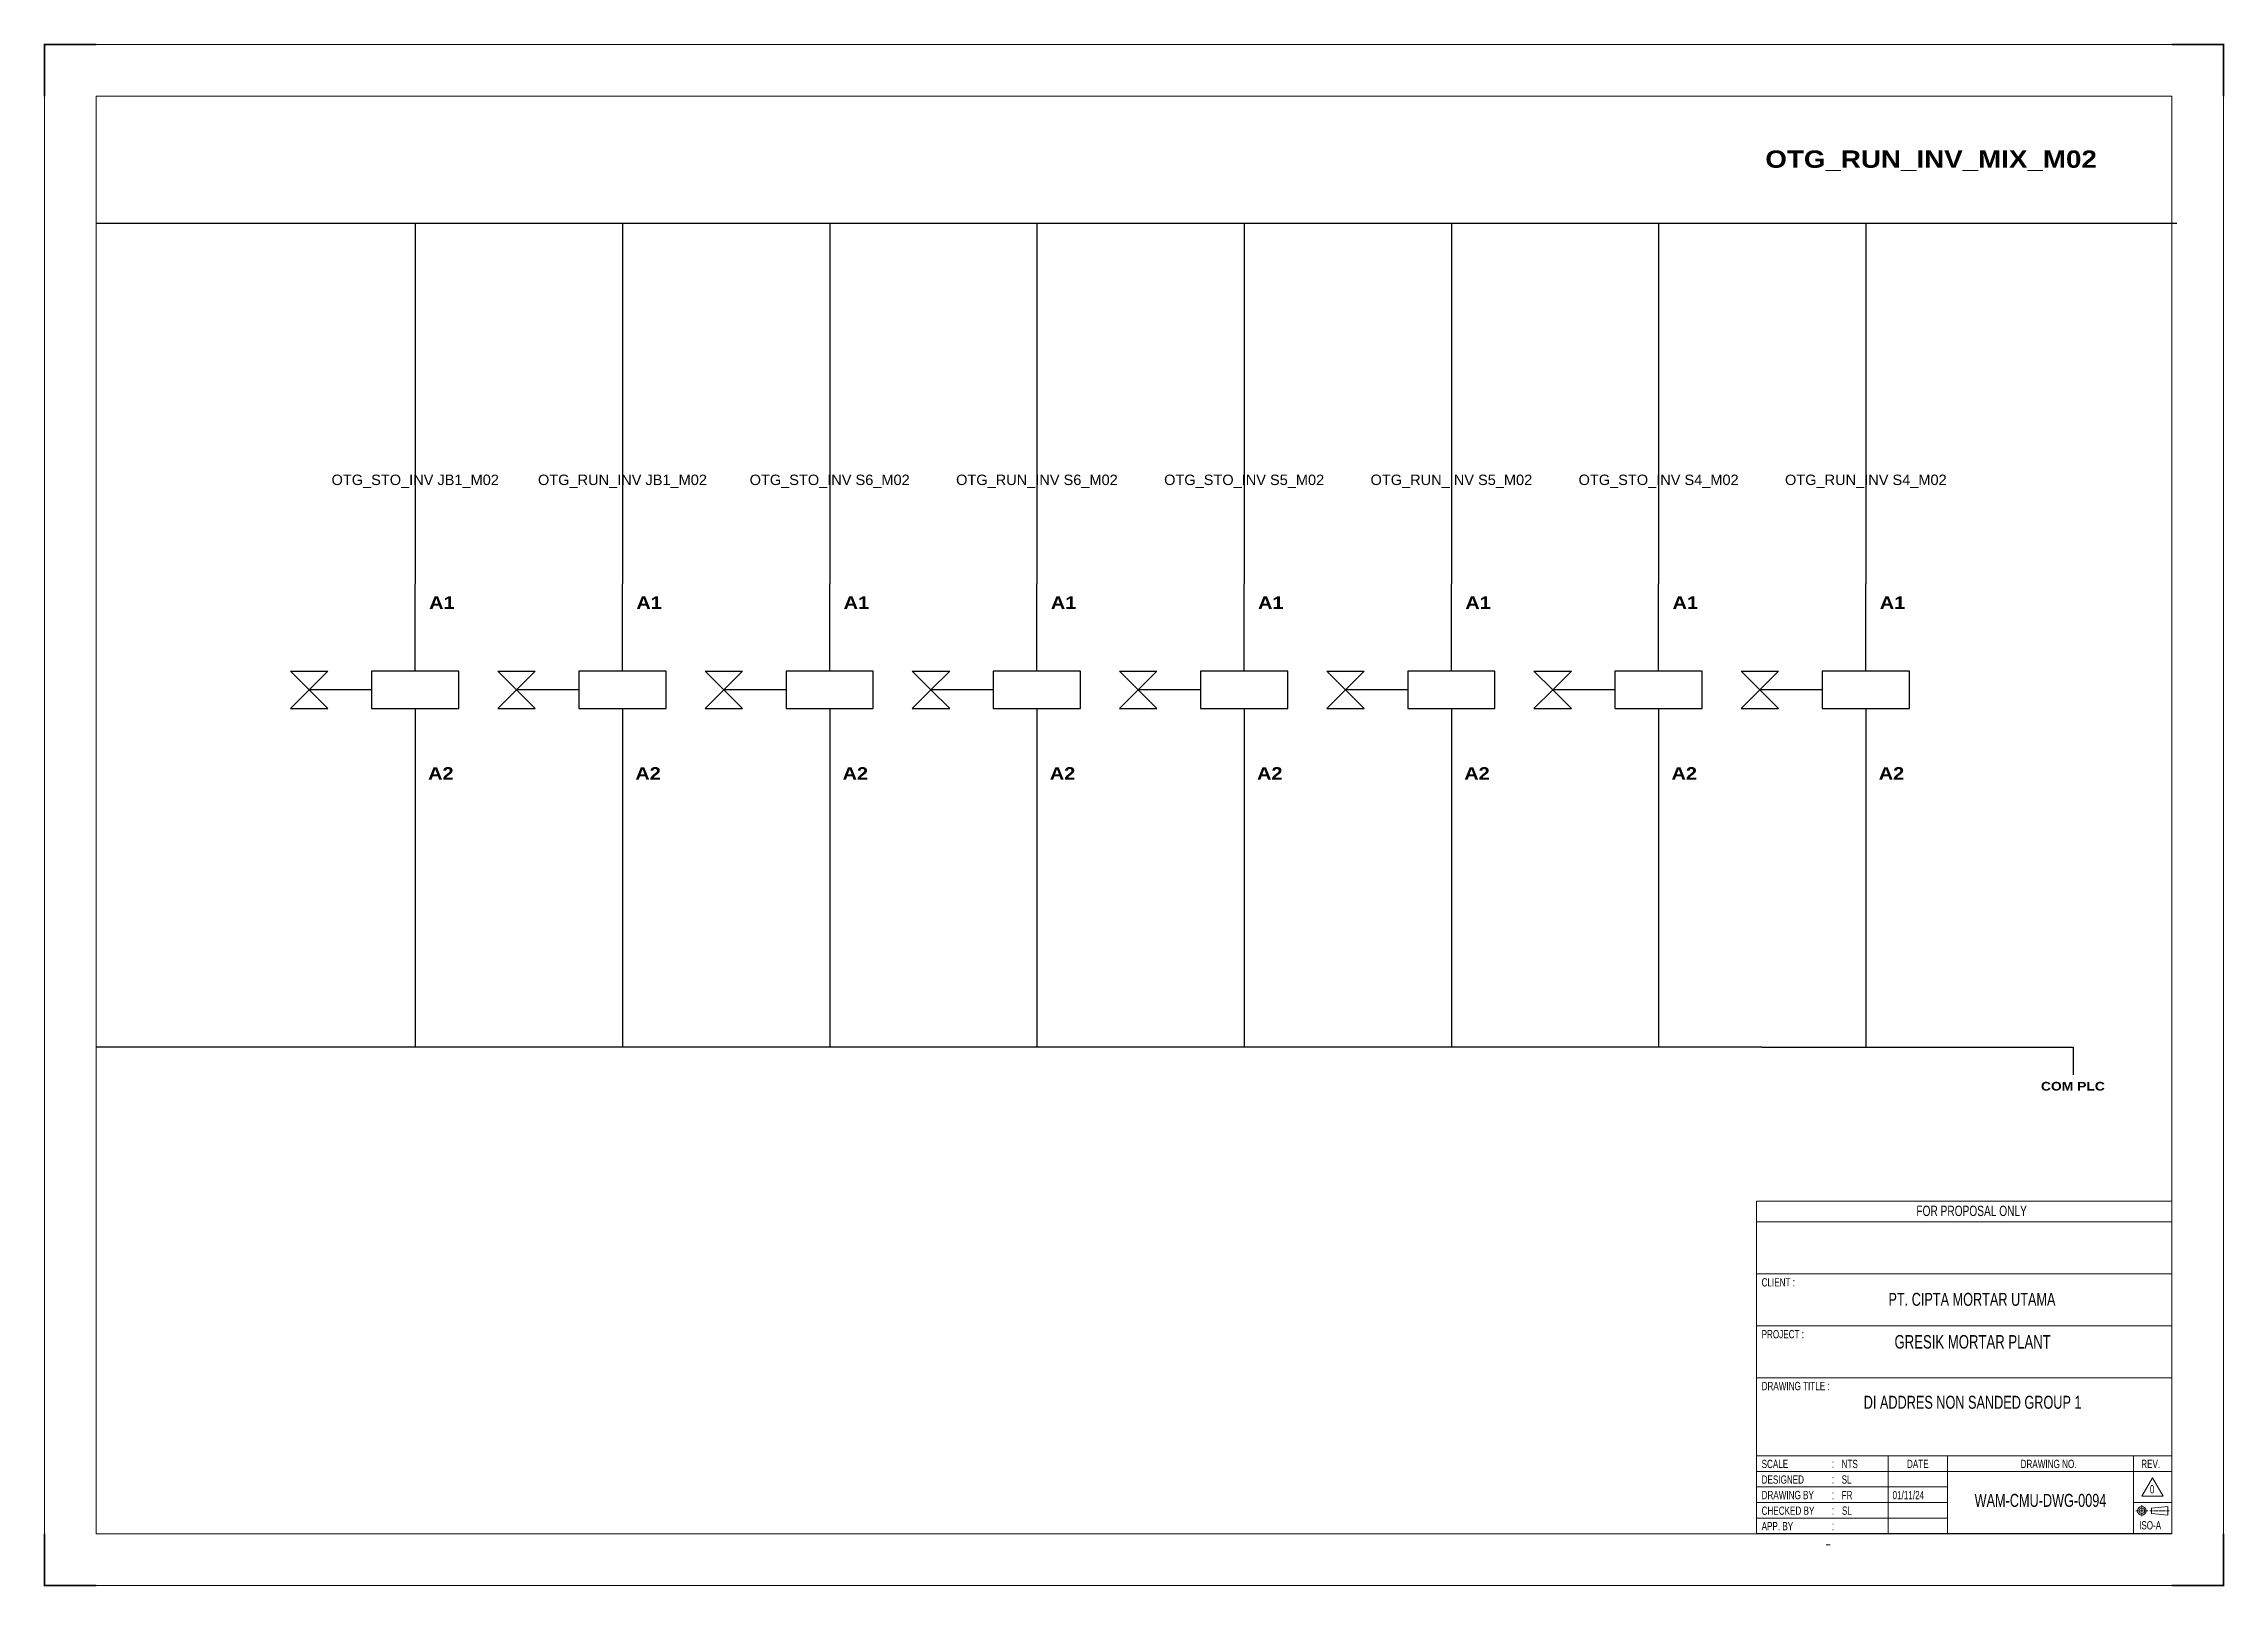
# Model space of a CAD drawing. Header units: centimetres. Extents: x -30014 to 38541, y 15960 to 46751.
# Drawn here: x 1147 to 7430, y 15960 to 20404 of the extents above; entities that cross this region are included whole.
import ezdxf
from ezdxf.enums import TextEntityAlignment as Align

# ---------------------------------------------------------------- set-up
doc = ezdxf.new("R2010")
doc.units = ezdxf.units.CM
doc.header["$MEASUREMENT"] = 0
doc.linetypes.add('CENTER', pattern=[2, 1.25, -0.25, 0.25, -0.25])
for name, color, linetype in [('1', 7, 'Continuous'), ('Etiket-Line-L', 7, 'Continuous'), ('EtIket-Line-S', 2, 'Continuous'), ('Etiket-Text-List0', 2, 'Continuous'), ('Etiket-Text-List1', 3, 'Continuous'), ('Etiket-Text-List2', 1, 'Continuous')]:
    doc.layers.add(name, color=color, linetype=linetype)
for name, color, linetype, lineweight in [('Center_line', 2, 'CENTER', 5), ('Etiket', 7, 'Continuous', 5), ('Object', 4, 'Continuous', 25)]:
    doc.layers.add(name, color=color, linetype=linetype, lineweight=lineweight)
doc.styles.add('Bold', font='ariblk.ttf', dxfattribs={"height": 25.4})
doc.styles.add('DIM', font='romans', dxfattribs={"height": 6.096})
doc.styles.get("Standard").update_dxf_attribs({"font": 'arial.ttf'})

msp = doc.modelspace()

# ---------------------------------------------------------------- texts
at = {"ltscale": 500, "style": 'Bold'}
msp.add_text('OTG_RUN_INV_MIX_M02', height=50, dxfattribs=at).set_placement((6107.1, 20046.2))
at = {"ltscale": 50}
for s, p in [('OTG_STO_INV JB1_M02', (2217.7, 19147.4)), ('OTG_RUN_INV JB1_M02', (2814.7, 19147.4)), ('OTG_STO_INV S6_M02', (3411.7, 19147.4)), ('OTG_RUN_INV S6_M02', (4008.7, 19147.4)), ('OTG_STO_INV S5_M02', (4605.7, 19147.4)), ('OTG_RUN_INV S5_M02', (5202.7, 19147.4)), ('OTG_STO_INV S4_M02', (5799.7, 19147.4)), ('OTG_RUN_INV S4_M02', (6396.7, 19147.4))]:
    msp.add_text(s, height=30, dxfattribs=at).set_placement(p, align=Align.MIDDLE_CENTER)
at = {"ltscale": 500, "style": 'Bold'}
for p in [(2331.2, 18811.5), (2928.2, 18811.5), (3525.2, 18811.5), (4122.2, 18811.5), (4719.2, 18811.5), (5316.2, 18811.5), (5913.2, 18811.5), (6510.2, 18811.5)]:
    msp.add_text('A1', height=35.9, dxfattribs=at).set_placement(p, align=Align.TOP_RIGHT)
for p in [(2328.2, 18273), (2925.2, 18273), (3522.2, 18273), (4119.2, 18273), (4716.2, 18273), (5313.2, 18273), (5910.2, 18273), (6507.2, 18273)]:
    msp.add_text('A2', height=35.9, dxfattribs=at).set_placement(p, align=Align.BOTTOM_RIGHT)
at = {"ltscale": 50, "style": 'Bold'}
msp.add_text('COM PLC', height=25, dxfattribs=at).set_placement((6993.2, 17413.2), align=Align.TOP_CENTER)

# ---------------------------------------------------------------- blocks, each defined once
blk = doc.blocks.new('x5 Out Line')
at = {"const_width": 0.3}
for points in [[(9.65, 286.71), (0, 286.71), (0, 277.06)], [(405.45, 277.06), (405.45, 286.71), (395.8, 286.71)], [(0, 9.65), (0, 0), (9.65, 0)], [(405.45, 9.65), (405.45, 0), (395.8, 0)]]:
    blk.add_lwpolyline(points, dxfattribs=at)
at = {"lineweight": 15}
blk.add_lwpolyline([(395.8, 9.65), (395.8, 277.06), (9.65, 277.06), (9.65, 9.65)], close=True, dxfattribs=at)
at = {"layer": 'EtIket-Line-S', "lineweight": 9, "ltscale": 0.5}
blk.add_lwpolyline([(0, 0), (405.45, 0), (405.45, 286.71), (0, 286.71)], close=True, dxfattribs=at)
blk = doc.blocks.new('A$C6CDB76E5')
at = {"lineweight": 15}
for p, q in [((-196.2, 0), (-196.2, 157.1)), ((-196.2, 157.1), (0, 157.1)), ((0, 0), (0, 157.1)), ((-196.2, 147.3), (0, 147.3)), ((-196.2, 122.8), (0, 122.8)), ((-196.2, 98.2), (0, 98.2)), ((-196.2, 73.7), (0, 73.7)), ((-196.2, 36.8), (0, 36.8)), ((-134, 0), (-134, 36.8)), ((-105.9, 0), (-105.9, 36.8)), ((-18.1, 0), (-18.1, 36.8)), ((-196.2, 29.4), (0, 29.4)), ((-196.2, 22.1), (-105.9, 22.1)), ((-196.2, 14.7), (-105.9, 14.7)), ((-18.1, 14.7), (0, 14.7)), ((-196.2, 7.4), (-105.9, 7.4))]:
    blk.add_line(p, q, dxfattribs=at)
at = {"layer": 'Center_line', "lineweight": 13}
for p, q in [((-16.9, 10.8), (-11.3, 10.8)), ((-14.1, 13.5), (-14.1, 8)), ((-10.3, 10.8), (-1.2, 10.8))]:
    blk.add_line(p, q, dxfattribs=at)
at = {"layer": 'Etiket-Line-L', "lineweight": 15}
for p, q in [((0, 0), (0, 122.6)), ((-196.2, 0), (0, 0))]:
    blk.add_line(p, q, dxfattribs=at)
blk.add_lwpolyline([(-9, 26.4), (-4, 17.7), (-14.1, 17.7)], close=True, dxfattribs=at)
at = {"layer": 'Object', "lineweight": 15}
blk.add_lwpolyline([(-9.5, 9.5), (-1.9, 8.7), (-1.9, 12.8), (-9.5, 12)], close=True, dxfattribs=at)
for radius in [2.03, 1.27]:
    blk.add_circle((-14.1, 10.8), radius, dxfattribs=at)
at = {"layer": '1', "color": 3, "lineweight": 9, "width": 0.7}
blk.add_text('ISO-A', height=3.91, dxfattribs=at).set_placement((-15.4, 2))
at = {"layer": 'Etiket-Text-List0', "lineweight": 13, "width": 0.7}
for s, height, p in [('CLIENT :', 3.92, (-193.8, 116.8)), ('PROJECT :', 3.92, (-193.8, 92.3)), ('DRAWING TITLE :', 3.923, (-193.8, 67.8)), ('SCALE', 3.92, (-193.8, 31)), (':', 4.17, (-160.6, 31)), ('DATE', 3.92, (-125.1, 31)), ('DRAWING NO.', 3.923, (-71.4, 31)), ('REV.', 3.92, (-14.4, 31)), ('DESIGNED', 3.92, (-193.8, 23.6)), (':', 4.17, (-160.6, 23.6)), ('CHECKED BY ', 3.923, (-193.8, 8.9)), ('DRAWING BY', 3.92, (-193.8, 16.3)), (':', 4.17, (-160.6, 16.3)), (':', 4.17, (-160.6, 8.9)), ('APP. BY ', 3.92, (-193.8, 1.6)), (':', 4.17, (-160.6, 1.6))]:
    blk.add_text(s, height=height, dxfattribs=at).set_placement(p)
at = {"layer": 'Etiket-Text-List1', "lineweight": 9, "width": 0.7}
for tag, p in [('1:XXXX', (-156, 31)), ('EN', (-156, 23.6)), ('DD/MM/YY', (-131.3, 23.6)), ('1', (-10.3, 19.1)), ('EN', (-156, 16.3)), ('EN', (-155.8, 8.9)), ('DD/MM/YY', (-131.3, 16.3)), ('DD/MM/YY', (-131.3, 8.9)), ('EN', (-155.7, 1.6)), ('DD/MM/YY', (-131.3, 1.6))]:
    blk.add_attdef(tag, p, '', height=3.92, dxfattribs=at)
at = {"layer": 'Etiket-Text-List2', "lineweight": 13, "width": 0.7}
for tag, height, p in [('FOR FABRICATION', 4.9, (-94.6, 150.1)), ('CLIENT_NAME', 6.13, (-94.1, 107.7)), ('PROJECT_1', 4.9, (-94.1, 87.5)), ('PROJECT_2', 4.9, (-94.1, 79.2)), ('DRAWING_TITLE1', 6.13, (-94.1, 59)), ('DRAWING_TITLE2', 6.13, (-94.1, 49.9)), ('DRAWING_TITLE3', 6.13, (-94.1, 40.1)), ('LDP-X-XXX-AR-01', 6.13, (-62, 12.7))]:
    blk.add_attdef(tag, text='', height=height, dxfattribs=at).set_placement(p, align=Align.CENTER)

# ---------------------------------------------------------------- linework, layer by layer
at = {"color": 146, "ltscale": 50, "true_color": 0x105689}
for p, q in [((1620.7, 19886), (1298.9, 19886)), ((2217.7, 19886), (1620.7, 19886)), ((2814.7, 19886), (2217.7, 19886)), ((2217.7, 19886), (2217.7, 18847.4)), ((3411.7, 19886), (2814.7, 19886)), ((2814.7, 19886), (2814.7, 18847.4)), ((4008.7, 19886), (3411.7, 19886)), ((3411.7, 19886), (3411.7, 18847.4)), ((4008.7, 19886), (4008.7, 18847.4)), ((4307.2, 19886), (4008.7, 19886)), ((4904.2, 19886), (4307.2, 19886)), ((4605.7, 19886), (4605.7, 18847.4)), ((5501.2, 19886), (4904.2, 19886)), ((5202.7, 19886), (5202.7, 18847.4)), ((6098.2, 19886), (5501.2, 19886)), ((5799.7, 19886), (5799.7, 18847.4)), ((6695.2, 19886), (6098.2, 19886)), ((6396.7, 19886), (6396.7, 18847.4)), ((7292.2, 19886), (6695.2, 19886)), ((2217.7, 18237.1), (2217.7, 17513.2)), ((2814.7, 18237.1), (2814.7, 17513.2)), ((3411.7, 18237.1), (3411.7, 17513.2)), ((4008.7, 18237.1), (4008.7, 17513.2)), ((4605.7, 18237.1), (4605.7, 17513.2)), ((5202.7, 18244.9), (5202.7, 17513.2)), ((5799.7, 18237.1), (5799.7, 17513.2)), ((6396.7, 18244.9), (6396.7, 17513.2)), ((1620.7, 17513.2), (1298.9, 17513.2)), ((2217.7, 17513.2), (1620.7, 17513.2)), ((2814.7, 17513.2), (2217.7, 17513.2)), ((3411.7, 17513.2), (2814.7, 17513.2)), ((4008.7, 17513.2), (3411.7, 17513.2)), ((4902.2, 17513.2), (4008.7, 17513.2)), ((6097.2, 17513.2), (4902.2, 17513.2)), ((4902.2, 17513.2), (4902.2, 17513.2)), ((6097.2, 17513.2), (6993.7, 17513.2)), ((6993.7, 17513.2), (6993.7, 17433.2))]:
    msp.add_line(p, q, dxfattribs=at)
at = {"ltscale": 50}
for p, q in [((2217.7, 18596.1), (2217.7, 18847.4)), ((2814.7, 18596.1), (2814.7, 18847.4)), ((3411.7, 18596.1), (3411.7, 18847.4)), ((4008.7, 18596.1), (4008.7, 18847.4)), ((4605.7, 18596.1), (4605.7, 18847.4)), ((5202.7, 18596.1), (5202.7, 18847.4)), ((5799.7, 18596.1), (5799.7, 18847.4)), ((6396.7, 18596.1), (6396.7, 18847.4)), ((2092, 18542.3), (1912.5, 18542.3)), ((2689, 18542.3), (2509.5, 18542.3)), ((3286, 18542.3), (3106.5, 18542.3)), ((3883, 18542.3), (3703.5, 18542.3)), ((4480, 18542.3), (4300.5, 18542.3)), ((5077, 18542.3), (4897.5, 18542.3)), ((5674, 18542.3), (5494.5, 18542.3)), ((6271, 18542.3), (6091.5, 18542.3)), ((2217.7, 18488.4), (2217.7, 18237.1)), ((2814.7, 18488.4), (2814.7, 18237.1)), ((3411.7, 18488.4), (3411.7, 18237.1)), ((4008.7, 18488.4), (4008.7, 18237.1)), ((4605.7, 18488.4), (4605.7, 18237.1)), ((5202.7, 18488.4), (5202.7, 18237.1)), ((5799.7, 18488.4), (5799.7, 18237.1)), ((6396.7, 18488.4), (6396.7, 18237.1))]:
    msp.add_line(p, q, dxfattribs=at)
for points in [[(1912.5, 18542.3), (1858.7, 18596.1), (1966.4, 18596.1)], [(2343.3, 18596.1), (2092, 18596.1), (2092, 18488.4), (2343.3, 18488.4)], [(2509.5, 18542.3), (2455.7, 18596.1), (2563.4, 18596.1)], [(2940.3, 18596.1), (2689, 18596.1), (2689, 18488.4), (2940.3, 18488.4)], [(3106.5, 18542.3), (3052.7, 18596.1), (3160.4, 18596.1)], [(3537.3, 18596.1), (3286, 18596.1), (3286, 18488.4), (3537.3, 18488.4)], [(3703.5, 18542.3), (3649.7, 18596.1), (3757.4, 18596.1)], [(4134.3, 18596.1), (3883, 18596.1), (3883, 18488.4), (4134.3, 18488.4)], [(4300.5, 18542.3), (4246.7, 18596.1), (4354.4, 18596.1)], [(4731.3, 18596.1), (4480, 18596.1), (4480, 18488.4), (4731.3, 18488.4)], [(4897.5, 18542.3), (4843.7, 18596.1), (4951.4, 18596.1)], [(5328.3, 18596.1), (5077, 18596.1), (5077, 18488.4), (5328.3, 18488.4)], [(5494.5, 18542.3), (5440.7, 18596.1), (5548.4, 18596.1)], [(5925.3, 18596.1), (5674, 18596.1), (5674, 18488.4), (5925.3, 18488.4)], [(6091.5, 18542.3), (6037.7, 18596.1), (6145.4, 18596.1)], [(6522.3, 18596.1), (6271, 18596.1), (6271, 18488.4), (6522.3, 18488.4)], [(1912.5, 18542.3), (1858.7, 18488.4), (1966.4, 18488.4)], [(2509.5, 18542.3), (2455.7, 18488.4), (2563.4, 18488.4)], [(3106.5, 18542.3), (3052.7, 18488.4), (3160.4, 18488.4)], [(3703.5, 18542.3), (3649.7, 18488.4), (3757.4, 18488.4)], [(4300.5, 18542.3), (4246.7, 18488.4), (4354.4, 18488.4)], [(4897.5, 18542.3), (4843.7, 18488.4), (4951.4, 18488.4)], [(5494.5, 18542.3), (5440.7, 18488.4), (5548.4, 18488.4)], [(6091.5, 18542.3), (6037.7, 18488.4), (6145.4, 18488.4)]]:
    msp.add_lwpolyline(points, close=True, dxfattribs=at)

# ---------------------------------------------------------------- block references
at = {"layer": 'Etiket', "lineweight": 0}
ref = msp.add_blockref('A$C6CDB76E5', (7277.8, 16111.8), dxfattribs=dict(at, xscale=6.095870930054101, yscale=6.095870930054101, zscale=6.095870930054101))
ref.add_attrib('FOR FABRICATION', 'FOR PROPOSAL ONLY', dxfattribs={"layer": 'Etiket-Text-List2', "lineweight": 13, "height": 29.894, "width": 0.7}).set_placement((6701.4, 17026.7), align=Align.CENTER)
ref.add_attrib('CLIENT_NAME', 'PT. CIPTA MORTAR UTAMA', dxfattribs={"layer": 'Etiket-Text-List2', "lineweight": 13, "height": 37.368, "width": 0.7}).set_placement((6702.4, 16768.1), align=Align.CENTER)
ref.add_attrib('PROJECT_1', 'GRESIK MORTAR PLANT', dxfattribs={"layer": 'Etiket-Text-List2', "lineweight": 13, "height": 38.709, "width": 0.7}).set_placement((6704.3, 16645.1), align=Align.CENTER)
ref.add_attrib('DRAWING_TITLE1', 'DI ADDRES NON SANDED GROUP 1', dxfattribs={"layer": 'Etiket-Text-List2', "lineweight": 13, "height": 37.368, "width": 0.7}).set_placement((6704.3, 16471.6), align=Align.CENTER)
ref.add_attrib('1:XXXX', 'NTS', (6326.9, 16300.7), dxfattribs={"layer": 'Etiket-Text-List1', "lineweight": 13, "height": 23.92, "width": 0.7})
ref.add_attrib('EN', 'SL', (6326.9, 16255.8), dxfattribs={"layer": 'Etiket-Text-List1', "lineweight": 13, "height": 23.92, "width": 0.7})
ref.add_attrib('EN', 'FR', (6326.9, 16211), dxfattribs={"layer": 'Etiket-Text-List1', "lineweight": 13, "height": 23.92, "width": 0.7})
ref.add_attrib('DD/MM/YY', '01/11/24', (6473.6, 16211), dxfattribs={"layer": 'Etiket-Text-List1', "lineweight": 13, "height": 23.92, "width": 0.7})
ref.add_attrib('EN', 'SL', (6327.8, 16166.2), dxfattribs={"layer": 'Etiket-Text-List1', "lineweight": 13, "height": 23.92, "width": 0.7})
ref.add_attrib('LDP-X-XXX-AR-01', 'WAM-CMU-DWG-0094', dxfattribs={"layer": 'Etiket-Text-List2', "lineweight": 15, "height": 37.368, "width": 0.7}).set_placement((6899.8, 16189), align=Align.CENTER)
ref.add_attrib('1', '0', (7215, 16227.9), dxfattribs={"layer": 'Etiket-Text-List1', "lineweight": 13, "height": 23.9, "width": 0.7})
at = {"layer": 'Etiket-Line-L', "lineweight": 0}
ref = msp.add_blockref('x5 Out Line', (1149.5, 15962.3), dxfattribs=dict(at, xscale=15.48351216233742, yscale=15.48351216233742, zscale=15.48351216233742))
ref.add_attrib('FILE_NAME', '-', (6279.6, 16070.2), dxfattribs={"layer": 'Etiket-Text-List1', "lineweight": 13, "height": 21.7, "style": 'DIM', "width": 0.7})

msp.set_redraw_order([(e.dxf.handle, doc.entitydb.next_handle()) for e in msp.query("TEXT MTEXT ATTDEF DIMENSION ARC_DIMENSION")])  # texts and dimensions are drawn at this point

doc.saveas('drawing.dxf')
